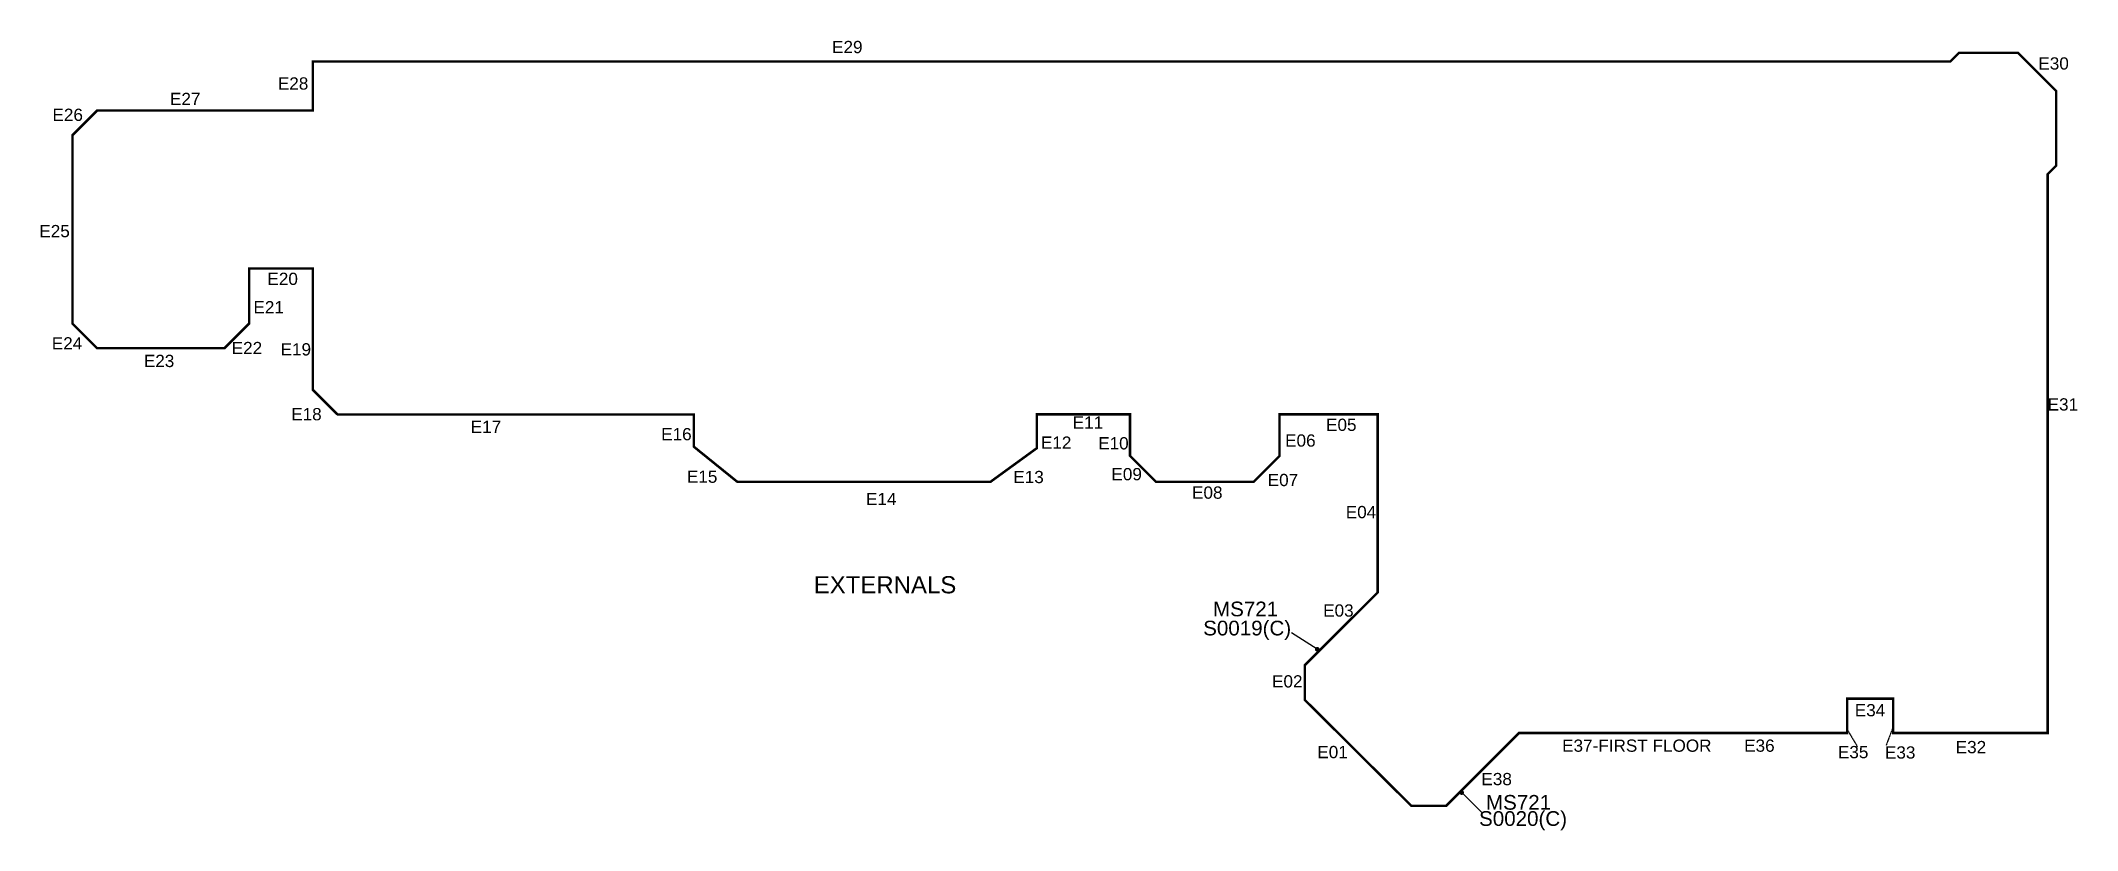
# Model space of a CAD drawing. Extents: x -211487 to 129179, y -113885 to 115281.
# Drawn here: x -81606 to 1434, y 83063 to 115281 of the extents above; entities that cross this region are included whole.
import ezdxf

# ---------------------------------------------------------------- set-up
doc = ezdxf.new("R2010")
doc.units = 0
doc.linetypes.add('HIDDEN', pattern=[0.375, 0.25, -0.125])
doc.layers.add('Items-Negative', color=104, linetype='CONTINUOUS')
doc.layers.add('LINE_DRAWING', color=7, linetype='CONTINUOUS')
doc.styles.add('BOX-TEXT', font='arial.ttf')

msp = doc.modelspace()

# ---------------------------------------------------------------- texts
at = {"layer": 'Items-Negative', "ltscale": 0.5, "style": 'BOX-TEXT'}
for s, p in [('MS721', (-33806, 91794)), ('S0019(C)', (-34207, 91014)), ('S0020(C)', (-22958, 83243)), ('MS721', (-22676, 83903))]:
    msp.add_text(s, height=600, dxfattribs=at).set_placement(p)
at = {"layer": 'LINE_DRAWING', "ltscale": 0.5, "style": 'BOX-TEXT'}
for s, height, p in [('E29', 500, (-49340, 114773)), ('E30', 500, (-153, 114102)), ('E28', 500, (-71937, 113286)), ('E27', 500, (-76336, 112654)), ('E26', 500, (-81128, 112008)), ('E25', 500, (-81663, 107262)), ('E20', 500, (-72363, 105315)), ('E21', 500, (-72933, 104155)), ('E24', 500, (-81155, 102682)), ('E22', 500, (-73820, 102491)), ('E23', 500, (-77402, 101964)), ('E19', 500, (-71826, 102437)), ('E31', 500, (225, 100191)), ('E18', 500, (-71394, 99792)), ('E17', 500, (-64072, 99279)), ('E11', 500, (-39526, 99451)), ('E05', 500, (-29197, 99359)), ('E16', 500, (-56308, 98976)), ('E12', 500, (-40824, 98631)), ('E10', 500, (-38489, 98604)), ('E06', 500, (-30866, 98717)), ('E15', 500, (-55259, 97242)), ('E13', 500, (-41949, 97229)), ('E09', 500, (-37949, 97344)), ('E07', 500, (-31576, 97106)), ('E14', 500, (-47954, 96330)), ('E08', 500, (-34661, 96592)), ('E04', 500, (-28393, 95797)), ('EXTERNALS', 700, (-50088, 92731)), ('E03', 500, (-29315, 91781)), ('E02', 500, (-31400, 88890)), ('E34', 500, (-7638, 87714)), ('E01', 500, (-29554, 86005)), ('E37-FIRST FLOOR', 500, (-19572, 86267)), ('E36', 500, (-12149, 86267)), ('E35', 500, (-8326, 86004)), ('E33', 500, (-6408, 85989)), ('E32', 500, (-3523, 86208)), ('E38', 500, (-22862, 84904))]:
    msp.add_text(s, height=height, dxfattribs=at).set_placement(p)

# ---------------------------------------------------------------- linework, layer by layer
at = {"layer": 'Items-Negative', "color": 106, "ltscale": 0.5}
for p, q in [((-29557, 90449), (-30610, 91118)), ((-23667, 84600), (-22819, 83763))]:
    msp.add_line(p, q, dxfattribs=at)
at = {"layer": 'Items-Negative', "color": 106, "ltscale": 0.5, "const_width": 95.3}
for points in [[(-29605, 90449, 1), (-29510, 90449, 1)], [(-23715, 84600, 1), (-23620, 84600, 1)]]:
    msp.add_lwpolyline(points, format="xyb", close=True, dxfattribs=at)
at = {"layer": 'LINE_DRAWING', "linetype": 'HIDDEN'}
for p, q in [((-6075, 87285), (-6365, 86521)), ((-7951, 87179), (-7536, 86482))]:
    msp.add_line(p, q, dxfattribs=at)
at = {"layer": 'LINE_DRAWING', "const_width": 100}
msp.add_lwpolyline([(-79306, 112432), (-70511, 112432), (-70511, 114432), (-3741, 114433), (-3391, 114783), (-980, 114783), (575, 113228), (575, 110183), (225, 109833), (225, 87383), (225, 87033), (-6075, 87033), (-6075, 88433), (-7951, 88433), (-7951, 87033), (-21330, 87033), (-24298, 84065), (-25723, 84063), (-30061, 88381), (-30063, 89799), (-29500, 90362), (-27091, 92770), (-27091, 100033), (-31091, 100033), (-31091, 98338), (-32146, 97283), (-36136, 97283), (-37191, 98338), (-37191, 100033), (-40991, 100033), (-40991, 98655), (-42877, 97283), (-53205, 97283), (-54975, 98714), (-54975, 100032), (-69506, 100032), (-70511, 101037), (-70511, 105982), (-73111, 105982), (-73111, 103737), (-74116, 102732), (-79306, 102732), (-80311, 103737), (-80311, 111427)], close=True, dxfattribs=at)

msp.set_redraw_order([(e.dxf.handle, doc.entitydb.next_handle()) for e in msp.query("TEXT MTEXT ATTDEF DIMENSION ARC_DIMENSION")])  # texts and dimensions are drawn at this point

doc.saveas('drawing.dxf')
